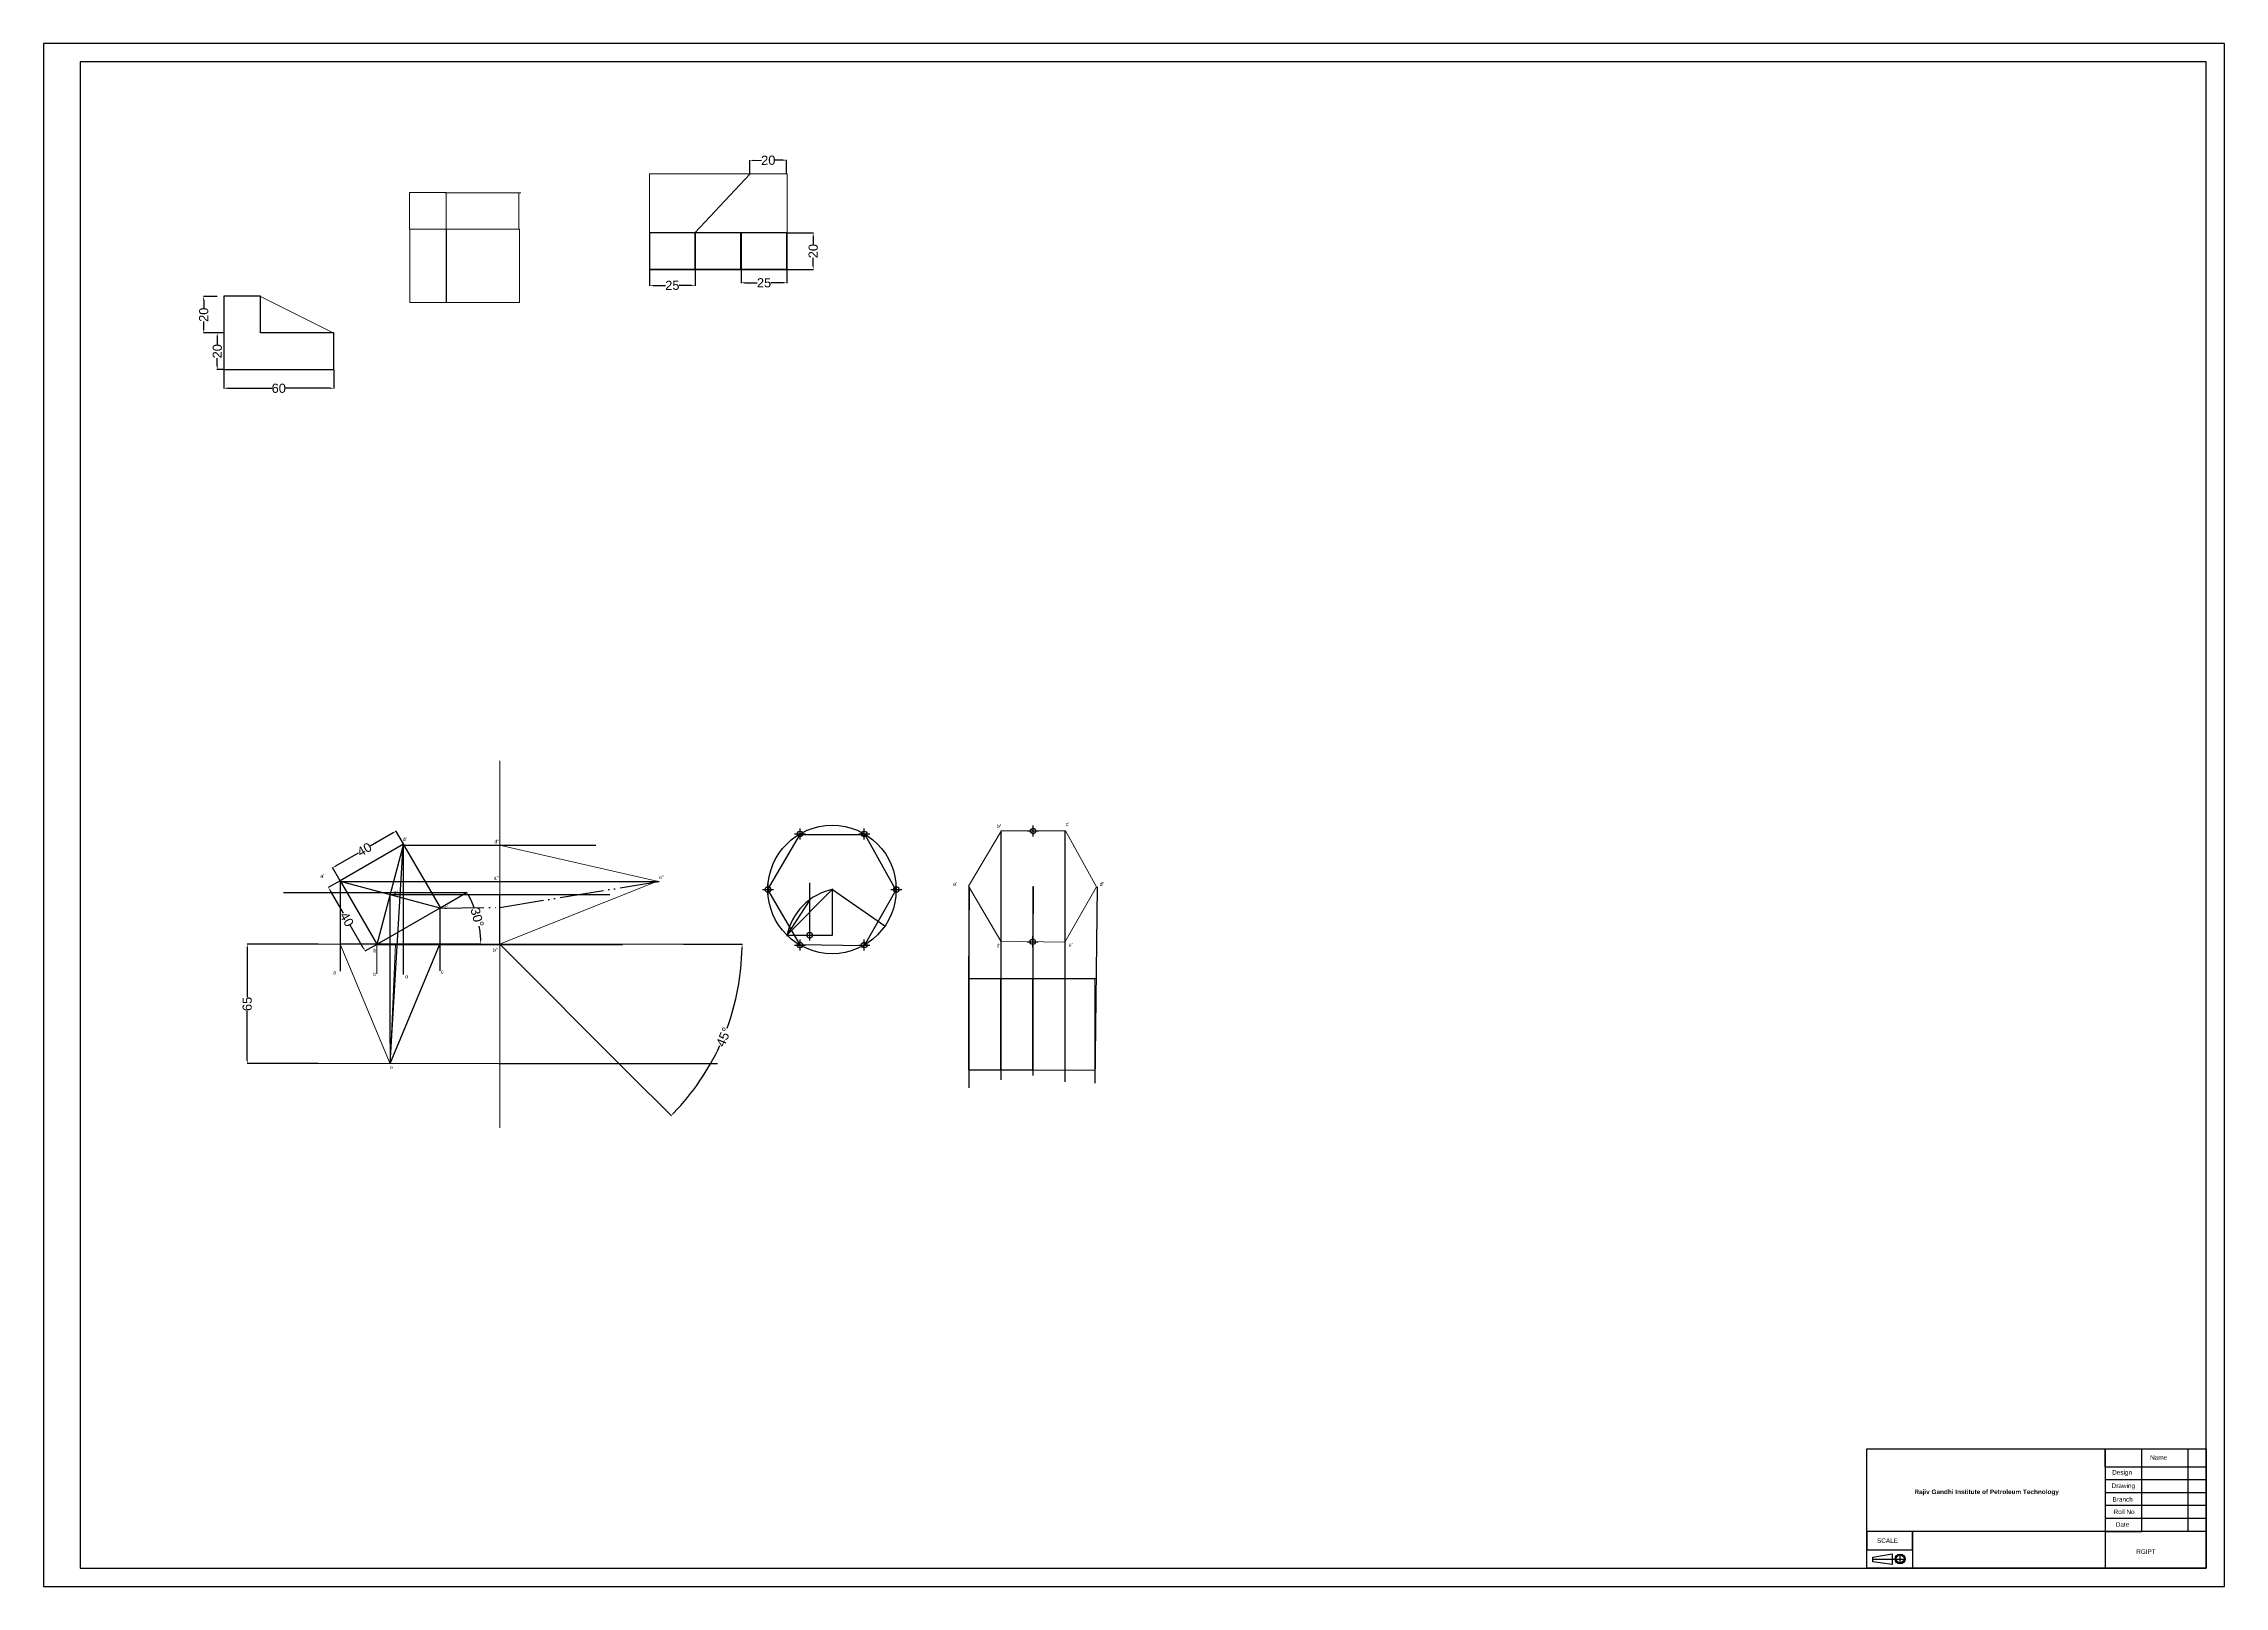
# Model space of a CAD drawing. Header units: millimetres. Extents: x 0 to 1189, y 0 to 841.
import ezdxf

# ---------------------------------------------------------------- set-up
doc = ezdxf.new("R2010")
doc.units = ezdxf.units.MM
doc.header["$PDMODE"] = 34
doc.header["$PDSIZE"] = 3
doc.linetypes.add('ACAD_ISO05W100', pattern=[33, 24, -3, 0, -3, 0, -3])
for name, color, linetype, lineweight in [('DIM LINE', 3, 'Continuous', 15), ('Dimension', 2, 'Continuous', 15), ('Hidden', 3, 'ACAD_ISO05W100', 30), ('object', 1, 'Continuous', 30), ('reference', 7, 'Continuous', 20), ('text', 80, 'Continuous', 5)]:
    doc.layers.add(name, color=color, linetype=linetype, lineweight=lineweight)
doc.styles.get("Standard").update_dxf_attribs({"font": 'arial.ttf', "height": 5})
doc.dimstyles.get("Standard").update_dxf_attribs({"dimtxt": 5, "dimasz": 2, "dimexe": 0.18, "dimexo": 0.0625, "dimgap": 0.09, "dimtad": 0, "dimdec": 0, "dimzin": 0, "dimdsep": 46, "dimtxsty": 'Standard', "dimcen": 0.09, "dimadec": 0, "dimazin": 0, "dimtfac": 1, "dimtdec": 0, "dimtofl": 0, "dimtmove": 0, "dimatfit": 3, "dimfxl": 1, "dimtolj": 1, "dimtzin": 0, "dimarcsym": 0})

# ---------------------------------------------------------------- blocks, each defined once
blk = doc.blocks.new('*D66')
at = {"layer": 'Defpoints', "color": 0, "transparency": 16777216}
for p in [(196.3, 404.6), (157.5, 391.7), (161.6, 384.6)]:
    blk.add_point(p, dxfattribs=at)
at = {"layer": 'Dimension', "color": 0, "lineweight": -2, "transparency": 16777216}
for p, q in [((190.5, 410.7), (178.1, 403.6)), ((196.2, 404.7), (192.1, 411.8)), ((159.3, 392.7), (171.6, 399.8)), ((161.6, 384.7), (157.5, 391.8))]:
    blk.add_line(p, q, dxfattribs=at)
at = {"layer": 'Dimension', "color": 0, "transparency": 16777216}
for points in [[(190.3, 411), (190.6, 410.4), (192.2, 411.7)], [(159.1, 393), (159.4, 392.4), (157.5, 391.7)]]:
    blk.add_solid(points, dxfattribs=at)
at = {"layer": 'Dimension', "color": 0, "transparency": 16777216, "insert": (174.9, 401.7), "char_height": 5, "attachment_point": 5, "rotation": 30}
blk.add_mtext('\\A1;40', dxfattribs=at)
blk = doc.blocks.new('*D67')
at = {"layer": 'Defpoints', "color": 0, "transparency": 16777216}
for p in [(161.6, 384.6), (175.3, 346.3), (181.6, 350)]:
    blk.add_point(p, dxfattribs=at)
at = {"layer": 'Dimension', "color": 0, "lineweight": -2, "transparency": 16777216}
for p, q in [((161.6, 384.6), (155.1, 380.9)), ((156.3, 379.2), (163.4, 366.9)), ((174.3, 348), (167.2, 360.4)), ((181.6, 349.9), (175.1, 346.2))]:
    blk.add_line(p, q, dxfattribs=at)
at = {"layer": 'Dimension', "color": 0, "transparency": 16777216}
for points in [[(156.6, 379.4), (156, 379), (155.3, 380.9)], [(174.6, 348.2), (174, 347.9), (175.3, 346.3)]]:
    blk.add_solid(points, dxfattribs=at)
at = {"layer": 'Dimension', "color": 0, "transparency": 16777216, "insert": (165.3, 363.6), "char_height": 5, "attachment_point": 5, "rotation": 300}
blk.add_mtext('\\A1;40', dxfattribs=at)
blk = doc.blocks.new('*D68')
at = {"layer": 'Defpoints', "color": 0, "transparency": 16777216}
for p in [(216.5, 370.1), (237.5, 359.9), (161.6, 350.2), (181.9, 350.1), (216, 350.2)]:
    blk.add_point(p, dxfattribs=at)
at = {"layer": 'Dimension', "color": 0, "lineweight": -2, "transparency": 16777216}
for p, q in [((216.6, 370.1), (230.9, 378.4)), ((216, 350.2), (238.5, 350.2))]:
    blk.add_line(p, q, dxfattribs=at)
for start, end in [(20.0915, 27.963), (2.037, 9.9085)]:
    blk.add_arc((182.1, 350.2), 56.3, start, end, dxfattribs=at)
at = {"layer": 'Dimension', "color": 0, "transparency": 16777216}
for points in [[(231.5, 376.4), (232.1, 376.7), (230.8, 378.3)], [(238.6, 352.2), (238, 352.1), (238.3, 350.2)]]:
    blk.add_solid(points, dxfattribs=at)
at = {"layer": 'Dimension', "color": 0, "transparency": 16777216, "insert": (236.4, 364.7), "char_height": 5, "attachment_point": 5, "rotation": 285}
blk.add_mtext('\\A1;30°', dxfattribs=at)
blk = doc.blocks.new('*D69')
at = {"layer": 'Defpoints', "color": 0, "transparency": 16777216}
for p in [(248.8, 350), (248.8, 350), (348.8, 350), (319.5, 279.3), (363.1, 284)]:
    blk.add_point(p, dxfattribs=at)
at = {"layer": 'Dimension', "color": 0, "lineweight": -2, "transparency": 16777216}
for p, q in [((348.8, 350), (381, 350)), ((319.5, 279.3), (342.3, 256.5))]:
    blk.add_line(p, q, dxfattribs=at)
for start, end in [(339.7124, 359.1318), (315.8682, 335.2876)]:
    blk.add_arc((248.8, 350), 132, start, end, dxfattribs=at)
at = {"layer": 'Dimension', "color": 0, "transparency": 16777216}
for points in [[(380.5, 348), (381.1, 348), (380.8, 350)], [(343.8, 257.8), (343.3, 258.3), (342.1, 256.6)]]:
    blk.add_solid(points, dxfattribs=at)
at = {"layer": 'Dimension', "color": 0, "transparency": 16777216, "insert": (370.8, 299.5), "char_height": 5, "attachment_point": 5, "rotation": 67.5}
blk.add_mtext('\\A1;45°', dxfattribs=at)
blk = doc.blocks.new('*D71')
at = {"layer": 'Defpoints', "color": 0, "transparency": 16777216}
for p in [(111, 350), (149.8, 350), (149.8, 285)]:
    blk.add_point(p, dxfattribs=at)
at = {"layer": 'Dimension', "color": 0, "lineweight": -2, "transparency": 16777216}
for p, q in [((149.7, 350), (110.9, 350)), ((111, 348), (111, 321.2)), ((111, 287), (111, 313.8)), ((149.7, 285), (110.9, 285))]:
    blk.add_line(p, q, dxfattribs=at)
at = {"layer": 'Dimension', "color": 0, "transparency": 16777216}
for points in [[(110.7, 348), (111.4, 348), (111, 350)], [(110.7, 287), (111.4, 287), (111, 285)]]:
    blk.add_solid(points, dxfattribs=at)
at = {"layer": 'Dimension', "color": 0, "transparency": 16777216, "insert": (111, 317.5), "char_height": 5, "attachment_point": 5, "rotation": 90}
blk.add_mtext('\\A1;65', dxfattribs=at)
blk = doc.blocks.new('*D83')
at = {"layer": 'Defpoints', "color": 0, "transparency": 16777216}
for p in [(98.2, 683.3), (94.7, 663.3), (98.2, 663.3)]:
    blk.add_point(p, dxfattribs=at)
at = {"layer": 'Dimension', "color": 0, "lineweight": -2, "transparency": 16777216}
for p, q in [((98.1, 683.3), (94.5, 683.3)), ((94.7, 681.3), (94.7, 677)), ((94.7, 665.3), (94.7, 669.6)), ((98.1, 663.3), (94.5, 663.3))]:
    blk.add_line(p, q, dxfattribs=at)
at = {"layer": 'Dimension', "color": 0, "transparency": 16777216}
for points in [[(94.3, 681.3), (95, 681.3), (94.7, 683.3)], [(94.3, 665.3), (95, 665.3), (94.7, 663.3)]]:
    blk.add_solid(points, dxfattribs=at)
at = {"layer": 'Dimension', "color": 0, "transparency": 16777216, "insert": (94.7, 673.3), "char_height": 5, "attachment_point": 5, "rotation": 90}
blk.add_mtext('\\A1;20', dxfattribs=at)
blk = doc.blocks.new('*D84')
at = {"layer": 'Defpoints', "color": 0, "transparency": 16777216}
for p in [(94.7, 703.2), (87.3, 683.3), (94.7, 683.3)]:
    blk.add_point(p, dxfattribs=at)
at = {"layer": 'Dimension', "color": 0, "lineweight": -2, "transparency": 16777216}
for p, q in [((94.6, 703.2), (87.1, 703.2)), ((87.3, 701.2), (87.3, 696.9)), ((94.6, 683.3), (87.1, 683.3)), ((87.3, 685.3), (87.3, 689.5))]:
    blk.add_line(p, q, dxfattribs=at)
at = {"layer": 'Dimension', "color": 0, "transparency": 16777216}
for points in [[(86.9, 701.2), (87.6, 701.2), (87.3, 703.2)], [(86.9, 685.3), (87.6, 685.3), (87.3, 683.3)]]:
    blk.add_solid(points, dxfattribs=at)
at = {"layer": 'Dimension', "color": 0, "transparency": 16777216, "insert": (87.3, 693.2), "char_height": 5, "attachment_point": 5, "rotation": 90}
blk.add_mtext('\\A1;20', dxfattribs=at)
blk = doc.blocks.new('*D85')
at = {"layer": 'Defpoints', "color": 0, "transparency": 16777216}
for p in [(98.2, 663.3), (158.2, 663.3), (158.2, 653.1)]:
    blk.add_point(p, dxfattribs=at)
at = {"layer": 'Dimension', "color": 0, "lineweight": -2, "transparency": 16777216}
for p, q in [((98.2, 663.2), (98.2, 653)), ((158.2, 663.2), (158.2, 653)), ((100.2, 653.1), (124.5, 653.1)), ((156.2, 653.1), (131.8, 653.1))]:
    blk.add_line(p, q, dxfattribs=at)
at = {"layer": 'Dimension', "color": 0, "transparency": 16777216}
for points in [[(100.2, 653.5), (100.2, 652.8), (98.2, 653.1)], [(156.2, 653.5), (156.2, 652.8), (158.2, 653.1)]]:
    blk.add_solid(points, dxfattribs=at)
at = {"layer": 'Dimension', "color": 0, "transparency": 16777216, "insert": (128.2, 653.1), "char_height": 5, "attachment_point": 5}
blk.add_mtext('\\A1;60', dxfattribs=at)
blk = doc.blocks.new('*D88')
at = {"layer": 'Defpoints', "color": 0, "transparency": 16777216}
for p in [(385.1, 777.3), (385.1, 769.8), (405.1, 770)]:
    blk.add_point(p, dxfattribs=at)
at = {"layer": 'Dimension', "color": 0, "lineweight": -2, "transparency": 16777216}
for p, q in [((385.1, 769.9), (385.1, 777.5)), ((387.1, 777.3), (391.4, 777.4)), ((403.1, 777.5), (398.8, 777.4)), ((405.1, 770), (405.1, 777.6))]:
    blk.add_line(p, q, dxfattribs=at)
at = {"layer": 'Dimension', "color": 0, "transparency": 16777216}
for points in [[(387.1, 777.7), (387.1, 777), (385.1, 777.3)], [(403.1, 777.8), (403.1, 777.1), (405.1, 777.5)]]:
    blk.add_solid(points, dxfattribs=at)
at = {"layer": 'Dimension', "color": 0, "transparency": 16777216, "insert": (395.1, 777.4), "char_height": 5, "attachment_point": 5, "rotation": 0.3868}
blk.add_mtext('\\A1;20', dxfattribs=at)
blk = doc.blocks.new('*D89')
at = {"layer": 'Defpoints', "color": 0, "transparency": 16777216}
for p in [(380.3, 717.9), (405.3, 717.9), (405.3, 710.6)]:
    blk.add_point(p, dxfattribs=at)
at = {"layer": 'Dimension', "color": 0, "lineweight": -2, "transparency": 16777216}
for p, q in [((380.3, 717.8), (380.3, 710.5)), ((405.3, 717.8), (405.3, 710.5)), ((382.3, 710.6), (389, 710.6)), ((403.3, 710.6), (396.5, 710.6))]:
    blk.add_line(p, q, dxfattribs=at)
at = {"layer": 'Dimension', "color": 0, "transparency": 16777216}
for points in [[(382.3, 711), (382.3, 710.3), (380.3, 710.6)], [(403.3, 711), (403.3, 710.3), (405.3, 710.6)]]:
    blk.add_solid(points, dxfattribs=at)
at = {"layer": 'Dimension', "color": 0, "transparency": 16777216, "insert": (392.8, 710.6), "char_height": 5, "attachment_point": 5}
blk.add_mtext('\\A1;25', dxfattribs=at)
blk = doc.blocks.new('*D91')
at = {"layer": 'Defpoints', "color": 0, "transparency": 16777216}
for p in [(330.3, 717.9), (355.3, 717.9), (355.3, 709.2)]:
    blk.add_point(p, dxfattribs=at)
at = {"layer": 'Dimension', "color": 0, "lineweight": -2, "transparency": 16777216}
for p, q in [((330.3, 717.8), (330.3, 709)), ((355.3, 717.8), (355.3, 709)), ((332.3, 709.2), (339.1, 709.2)), ((353.3, 709.2), (346.6, 709.2))]:
    blk.add_line(p, q, dxfattribs=at)
at = {"layer": 'Dimension', "color": 0, "transparency": 16777216}
for points in [[(332.3, 709.5), (332.3, 708.9), (330.3, 709.2)], [(353.3, 709.5), (353.3, 708.9), (355.3, 709.2)]]:
    blk.add_solid(points, dxfattribs=at)
at = {"layer": 'Dimension', "color": 0, "transparency": 16777216, "insert": (342.8, 709.2), "char_height": 5, "attachment_point": 5}
blk.add_mtext('\\A1;25', dxfattribs=at)
blk = doc.blocks.new('*D92')
at = {"layer": 'Defpoints', "color": 0, "transparency": 16777216}
for p in [(405.3, 737.9), (419.6, 737.9), (405.3, 717.9)]:
    blk.add_point(p, dxfattribs=at)
at = {"layer": 'Dimension', "color": 0, "lineweight": -2, "transparency": 16777216}
for p, q in [((405.3, 737.9), (419.8, 737.9)), ((419.6, 735.9), (419.6, 731.6)), ((405.3, 717.9), (419.8, 717.9)), ((419.6, 719.9), (419.6, 724.2))]:
    blk.add_line(p, q, dxfattribs=at)
at = {"layer": 'Dimension', "color": 0, "transparency": 16777216}
for points in [[(419.3, 735.9), (419.9, 735.9), (419.6, 737.9)], [(419.3, 719.9), (419.9, 719.9), (419.6, 717.9)]]:
    blk.add_solid(points, dxfattribs=at)
at = {"layer": 'Dimension', "color": 0, "transparency": 16777216, "insert": (419.6, 727.9), "char_height": 5, "attachment_point": 5, "rotation": 90}
blk.add_mtext('\\A1;20', dxfattribs=at)

msp = doc.modelspace()

# ---------------------------------------------------------------- linework, layer by layer
for p, q in [((1189, 841), (0, 841)), ((0, 841), (0, 0)), ((1189, 0), (1189, 841)), ((20, 831), (20, 10)), ((1179, 831), (20, 831)), ((1179, 10), (1179, 831)), ((196, 404.3), (196, 333.5)), ((394.8, 379.9), (412.7, 410.2)), ((412.4, 409.9), (447.7, 409.9)), ((447.7, 409.9), (464.6, 379.5)), ((521.9, 411.7), (521.9, 276.1)), ((556.8, 411.7), (556.8, 275)), ((189, 285.1), (196.1, 403.9)), ((196.3, 404.1), (248.7, 404.1)), ((248.7, 404.1), (301.1, 404.1)), ((161.7, 384.3), (248.7, 384.3)), ((161.7, 384.2), (161.7, 335.4)), ((248.7, 384.3), (335.7, 384.3)), ((417.7, 355), (417.7, 383.5)), ((504.7, 381.3), (504.3, 331)), ((504.4, 381.5), (504.4, 381.5)), ((504.4, 381.5), (504.4, 381.5)), ((504.4, 381.3), (504.4, 271.7)), ((539.5, 381.5), (539.3, 351.4)), ((539.4, 381.5), (539.4, 278.5)), ((539.4, 381.5), (539.5, 381.5)), ((539.4, 381.5), (539.5, 381.5)), ((574.4, 381.3), (573.2, 274.3)), ((230.7, 378), (130.7, 378)), ((188.7, 377.4), (188.7, 296.1)), ((188.8, 377.2), (248.8, 377.2)), ((216, 370.1), (216, 335.5)), ((248.8, 377.2), (308.8, 377.2)), ((412.4, 349.8), (394.8, 379.9)), ((417.7, 374.3), (405.2, 355)), ((430.2, 380), (405.3, 355)), ((430.1, 379.9), (458.6, 360)), ((430.2, 355), (430.2, 380)), ((464.6, 379.5), (447.3, 349.2)), ((181.6, 349.9), (248.6, 349.9)), ((189, 285.1), (216, 350)), ((248.6, 349.9), (315.6, 349.9)), ((248.8, 350), (319.5, 279.3)), ((405.2, 355), (430.2, 355)), ((447.3, 349.2), (412.4, 349.8)), ((504.3, 331.5), (573.6, 331.4)), ((248.2, 285.1), (367.4, 285.1)), ((504.2, 281.5), (573.5, 281.4)), ((1124, 65), (1124, 75)), ((1124, 75), (1124, 30)), ((1144, 30), (1144, 75)), ((1144, 75), (1169, 75)), ((1169, 75), (1169, 30)), ((1179, 65), (1124, 65)), ((1179, 58), (1124, 58)), ((1179, 51), (1124, 51)), ((1179, 44), (1124, 44)), ((1179, 37), (1124, 37)), ((1179, 30), (994, 30)), ((994, 30), (994, 20)), ((1019, 20), (1019, 30)), ((1019, 30), (1019, 20)), ((1179, 30), (1124, 30)), ((1124, 30), (1144, 30)), ((1124, 30), (1124, 10)), ((1179, 20), (1179, 30)), ((994, 20), (1019, 20)), ((997.3, 16), (1007.8, 17.7)), ((997.3, 13.4), (997.3, 16)), ((997.3, 14.8), (1015.1, 14.8)), ((1007.8, 12), (997.3, 13.4)), ((1007.8, 17.7), (1007.8, 12)), ((1012.1, 17.6), (1012.1, 12.2)), ((1019, 20), (1019, 10)), ((1179, 10), (1179, 20)), ((0, 0), (1189, 0)), ((20, 10), (1179, 10))]:
    msp.add_line(p, q)
for points in [[(330.3, 717.9), (355.3, 717.9), (355.3, 737.9), (330.3, 737.9)], [(355.2, 717.8), (380.2, 717.8), (380.2, 737.8), (355.2, 737.8)], [(380.3, 717.9), (405.3, 717.9), (405.3, 737.9), (380.3, 737.9)], [(1179, 10), (994, 10), (994, 75), (1179, 75)]]:
    msp.add_lwpolyline(points, close=True)
for points in [[(118.2, 683.3), (118.2, 703.3), (98.2, 703.3), (98.2, 683.3)], [(98.2, 683.3), (98.2, 683.3), (98.2, 663.3), (158.2, 663.3), (158.2, 683.3), (118.2, 683.3)]]:
    msp.add_lwpolyline(points)
for centre, radius in [((429.9, 379.9), 35), ((1012.2, 14.9), 2.7), ((1012.2, 15), 2.14)]:
    msp.add_circle(centre, radius)
msp.add_arc((437, 348.3), 32.4, 102.0078, 169.0967)
for p in [(412.4, 410.2), (447.4, 410.2), (539.5, 411.8), (394.9, 379.9), (464.9, 379.9), (417.7, 355), (412.4, 349.6), (447.4, 349.6), (539.3, 351.4)]:
    msp.add_point(p)
at = {"layer": 'DIM LINE'}
for p, q in [((248.6, 404), (335.2, 384.2)), ((248.7, 403.8), (248.6, 350)), ((248.7, 384.2), (248.7, 403.8)), ((248.6, 350), (334.7, 384.4)), ((335.2, 384.2), (248.7, 384.2)), ((161.6, 350.2), (216, 350.2)), ((161.7, 350), (189, 284.8)), ((181.6, 350), (181.6, 334)), ((189, 284.8), (188.7, 350)), ((189, 284.8), (215.8, 350.1)), ((189, 284.8), (191.8, 350))]:
    msp.add_line(p, q, dxfattribs=at)
at = {"layer": 'Dimension'}
for p, q in [((385.1, 769.8), (355.1, 737.8)), ((405.1, 770), (385.1, 769.8)), ((219.2, 759.7), (260.1, 759.6)), ((219.2, 759.5), (219.4, 759.4)), ((259.1, 739.8), (259.1, 759.6)), ((258.9, 739.8), (259.3, 739.6)), ((117.9, 703.3), (157.8, 683.4)), ((248.8, 350), (248.8, 450)), ((248.8, 450), (248.8, 250)), ((504.3, 381.7), (522, 411.7)), ((521.9, 411.8), (557.2, 411.8)), ((557.2, 411.8), (574.1, 381.3)), ((521.9, 351.7), (504.3, 381.7)), ((574.1, 381.3), (556.8, 351.1)), ((248.8, 350), (348.8, 350)), ((348.8, 350), (248.8, 350)), ((556.8, 351.1), (521.9, 351.7)), ((504.3, 281.5), (504.3, 331.1)), ((504.3, 331.1), (573.2, 331.1)), ((521.7, 281.5), (521.7, 331.1)), ((521.7, 331.1), (521.7, 281.5)), ((556.9, 331.3), (539.2, 331.3)), ((539.2, 331.3), (539.2, 281.5)), ((556.9, 281.4), (556.9, 331.3)), ((573.2, 331.1), (573.2, 281.4)), ((521.7, 281.5), (504.4, 281.5)), ((539.2, 281.5), (521.7, 281.5)), ((573.2, 281.4), (556.9, 281.4))]:
    msp.add_line(p, q, dxfattribs=at)
for points in [[(330.4, 770), (405.4, 770), (405.4, 718), (330.4, 718)], [(219.4, 739.8), (199.4, 739.8), (199.4, 759.8), (219.4, 759.8)], [(199.6, 699.8), (219.6, 699.8), (219.6, 739.8), (199.6, 739.8)], [(219.4, 739.8), (259.4, 739.8), (259.4, 699.8), (219.4, 699.8)]]:
    msp.add_lwpolyline(points, close=True, dxfattribs=at)
at = {"layer": 'Hidden'}
for p, q in [((248.8, 370.1), (334.2, 384.1)), ((216.1, 369.8), (248.8, 370.1))]:
    msp.add_line(p, q, dxfattribs=at)
at = {"layer": 'object'}
for p, q in [((196.3, 404.6), (161.6, 384.6)), ((216.3, 370), (196.3, 404.6)), ((196.1, 404.1), (181.7, 349.9)), ((161.6, 384.6), (181.6, 350)), ((161.6, 384.5), (216.1, 369.9)), ((181.9, 350.1), (216.5, 370.1))]:
    msp.add_line(p, q, dxfattribs=at)
at = {"layer": 'reference'}
for p, q in [((149.8, 350), (249.8, 350)), ((149.8, 285), (249.8, 285))]:
    msp.add_line(p, q, dxfattribs=at)

# ---------------------------------------------------------------- texts
at = {"char_height": 2.5, "attachment_point": 1}
for s, width, heights, insert in [('Name', 13.864, [0], (1148.5, 71.5)), ('\\pxt0,c2;Design', 11.329, [0], (1127.8, 63.4)), ('Drawing', 10.717, [0], (1127.5, 56.1)), ('Branch', 12.094, [0], (1128, 48.7)), ('\\pxt0,1,2;Roll No', 12.487, [2.74], (1128.6, 41.9)), ('SCALE', 15.395, [5.04], (999.6, 26.2)), ('Date', 9.597, [0], (1129.8, 35)), ('RGIPT', 28.134, [0], (1140.9, 20.2))]:
    msp.add_mtext_dynamic_manual_height_columns(s, width=width, gutter_width=12.5, heights=heights, dxfattribs=dict(at, insert=insert))
at = {"insert": (1020, 52.8), "char_height": 2.5, "width": 97.307, "attachment_point": 1}
msp.add_mtext('\\A1;\\pxt33;{\\fArial|b1|i0|c0|p34;Rajiv Gandhi Institute of Petroleum Technology}', dxfattribs=at)
at = {"layer": 'text', "char_height": 2, "attachment_point": 1}
for s, insert, width in [("c'", (557.3, 416.5), 3.27), ("d'", (195.8, 408.3), 3.729), ("d''", (245.8, 407), 3.729), ("b'", (519.8, 415.4), 3.27), ("a'", (150.9, 388.3), 6.712), ("a''", (245.4, 387.1), 6.712), ("o''", (335.6, 387.6), 3.729), ("a'", (495.9, 384), 3.27), ("d'", (575.8, 383.9), 3.27), ("o'", (190.9, 379.4), 3.729), ("c'", (218.5, 371.2), 3.729), ("b'", (179.8, 347.6), 3.729), ("b''", (245, 347.9), 3.729), ("f'", (520, 350.2), 3.27), ("e'", (558.9, 350.8), 3.27), ('a', (157.9, 335.7), 6.712), ('b', (179.7, 334.7), 3.729), ('d', (197.1, 333.4), 3.729), ('c', (216.6, 336.1), 3.729), ('o', (188.8, 284), 3.729)]:
    msp.add_mtext(s, dxfattribs=dict(at, insert=insert, width=width))

# ---------------------------------------------------------------- dimensions: what is measured, and where the dimension line sits
at = {"layer": 'Dimension'}
for p1, p2, distance, picture, middle in [((405.1, 770), (385.1, 769.8), -7.5, '*D88', (395.1, 777.4)), ((196.3, 404.6), (161.6, 384.6), -8.2, '*D66', (174.9, 401.7)), ((161.6, 384.6), (181.6, 350), -7.3, '*D67', (165.3, 363.6))]:
    dim = msp.add_aligned_dim(p1=p1, p2=p2, distance=distance, dimstyle='Standard', dxfattribs=at)
    dim.commit()
    dim.dimension.update_dxf_attribs({"geometry": picture, "text_midpoint": middle})
for base, p1, p2, picture, middle in [((419.6, 737.9), (405.3, 717.9), (405.3, 737.9), '*D92', (419.6, 727.9)), ((87.3, 683.3), (94.7, 703.2), (94.7, 683.3), '*D84', (87.3, 693.2)), ((94.7, 663.3), (98.2, 683.3), (98.2, 663.3), '*D83', (94.7, 673.3)), ((111, 350), (149.8, 285), (149.8, 350), '*D71', (111, 317.5))]:
    dim = msp.add_linear_dim(base=base, p1=p1, p2=p2, angle=90, dimstyle='Standard', dxfattribs=at)
    dim.commit()
    dim.dimension.update_dxf_attribs({"geometry": picture, "text_midpoint": middle})
for base, p1, p2, picture, middle in [((355.3, 709.2), (330.3, 717.9), (355.3, 717.9), '*D91', (342.8, 709.2)), ((405.3, 710.6), (380.3, 717.9), (405.3, 717.9), '*D89', (392.8, 710.6)), ((158.2, 653.1), (98.2, 663.3), (158.2, 663.3), '*D85', (128.2, 653.1))]:
    dim = msp.add_linear_dim(base=base, p1=p1, p2=p2, dimstyle='Standard', dxfattribs=at)
    dim.commit()
    dim.dimension.update_dxf_attribs({"geometry": picture, "text_midpoint": middle})
for base, line1, line2, picture, middle in [((237.5, 359.9), ((161.6, 350.2), (216, 350.2)), ((181.9, 350.1), (216.5, 370.1)), '*D68', (236.4, 364.7)), ((363.1, 284), ((348.8, 350), (248.8, 350)), ((248.8, 350), (319.5, 279.3)), '*D69', (370.8, 299.5))]:
    dim = msp.add_angular_dim_2l(base=base, line1=line1, line2=line2, dimstyle='Standard', dxfattribs=at)
    dim.commit()
    dim.dimension.update_dxf_attribs({"geometry": picture, "text_midpoint": middle})

doc.saveas('drawing.dxf')
